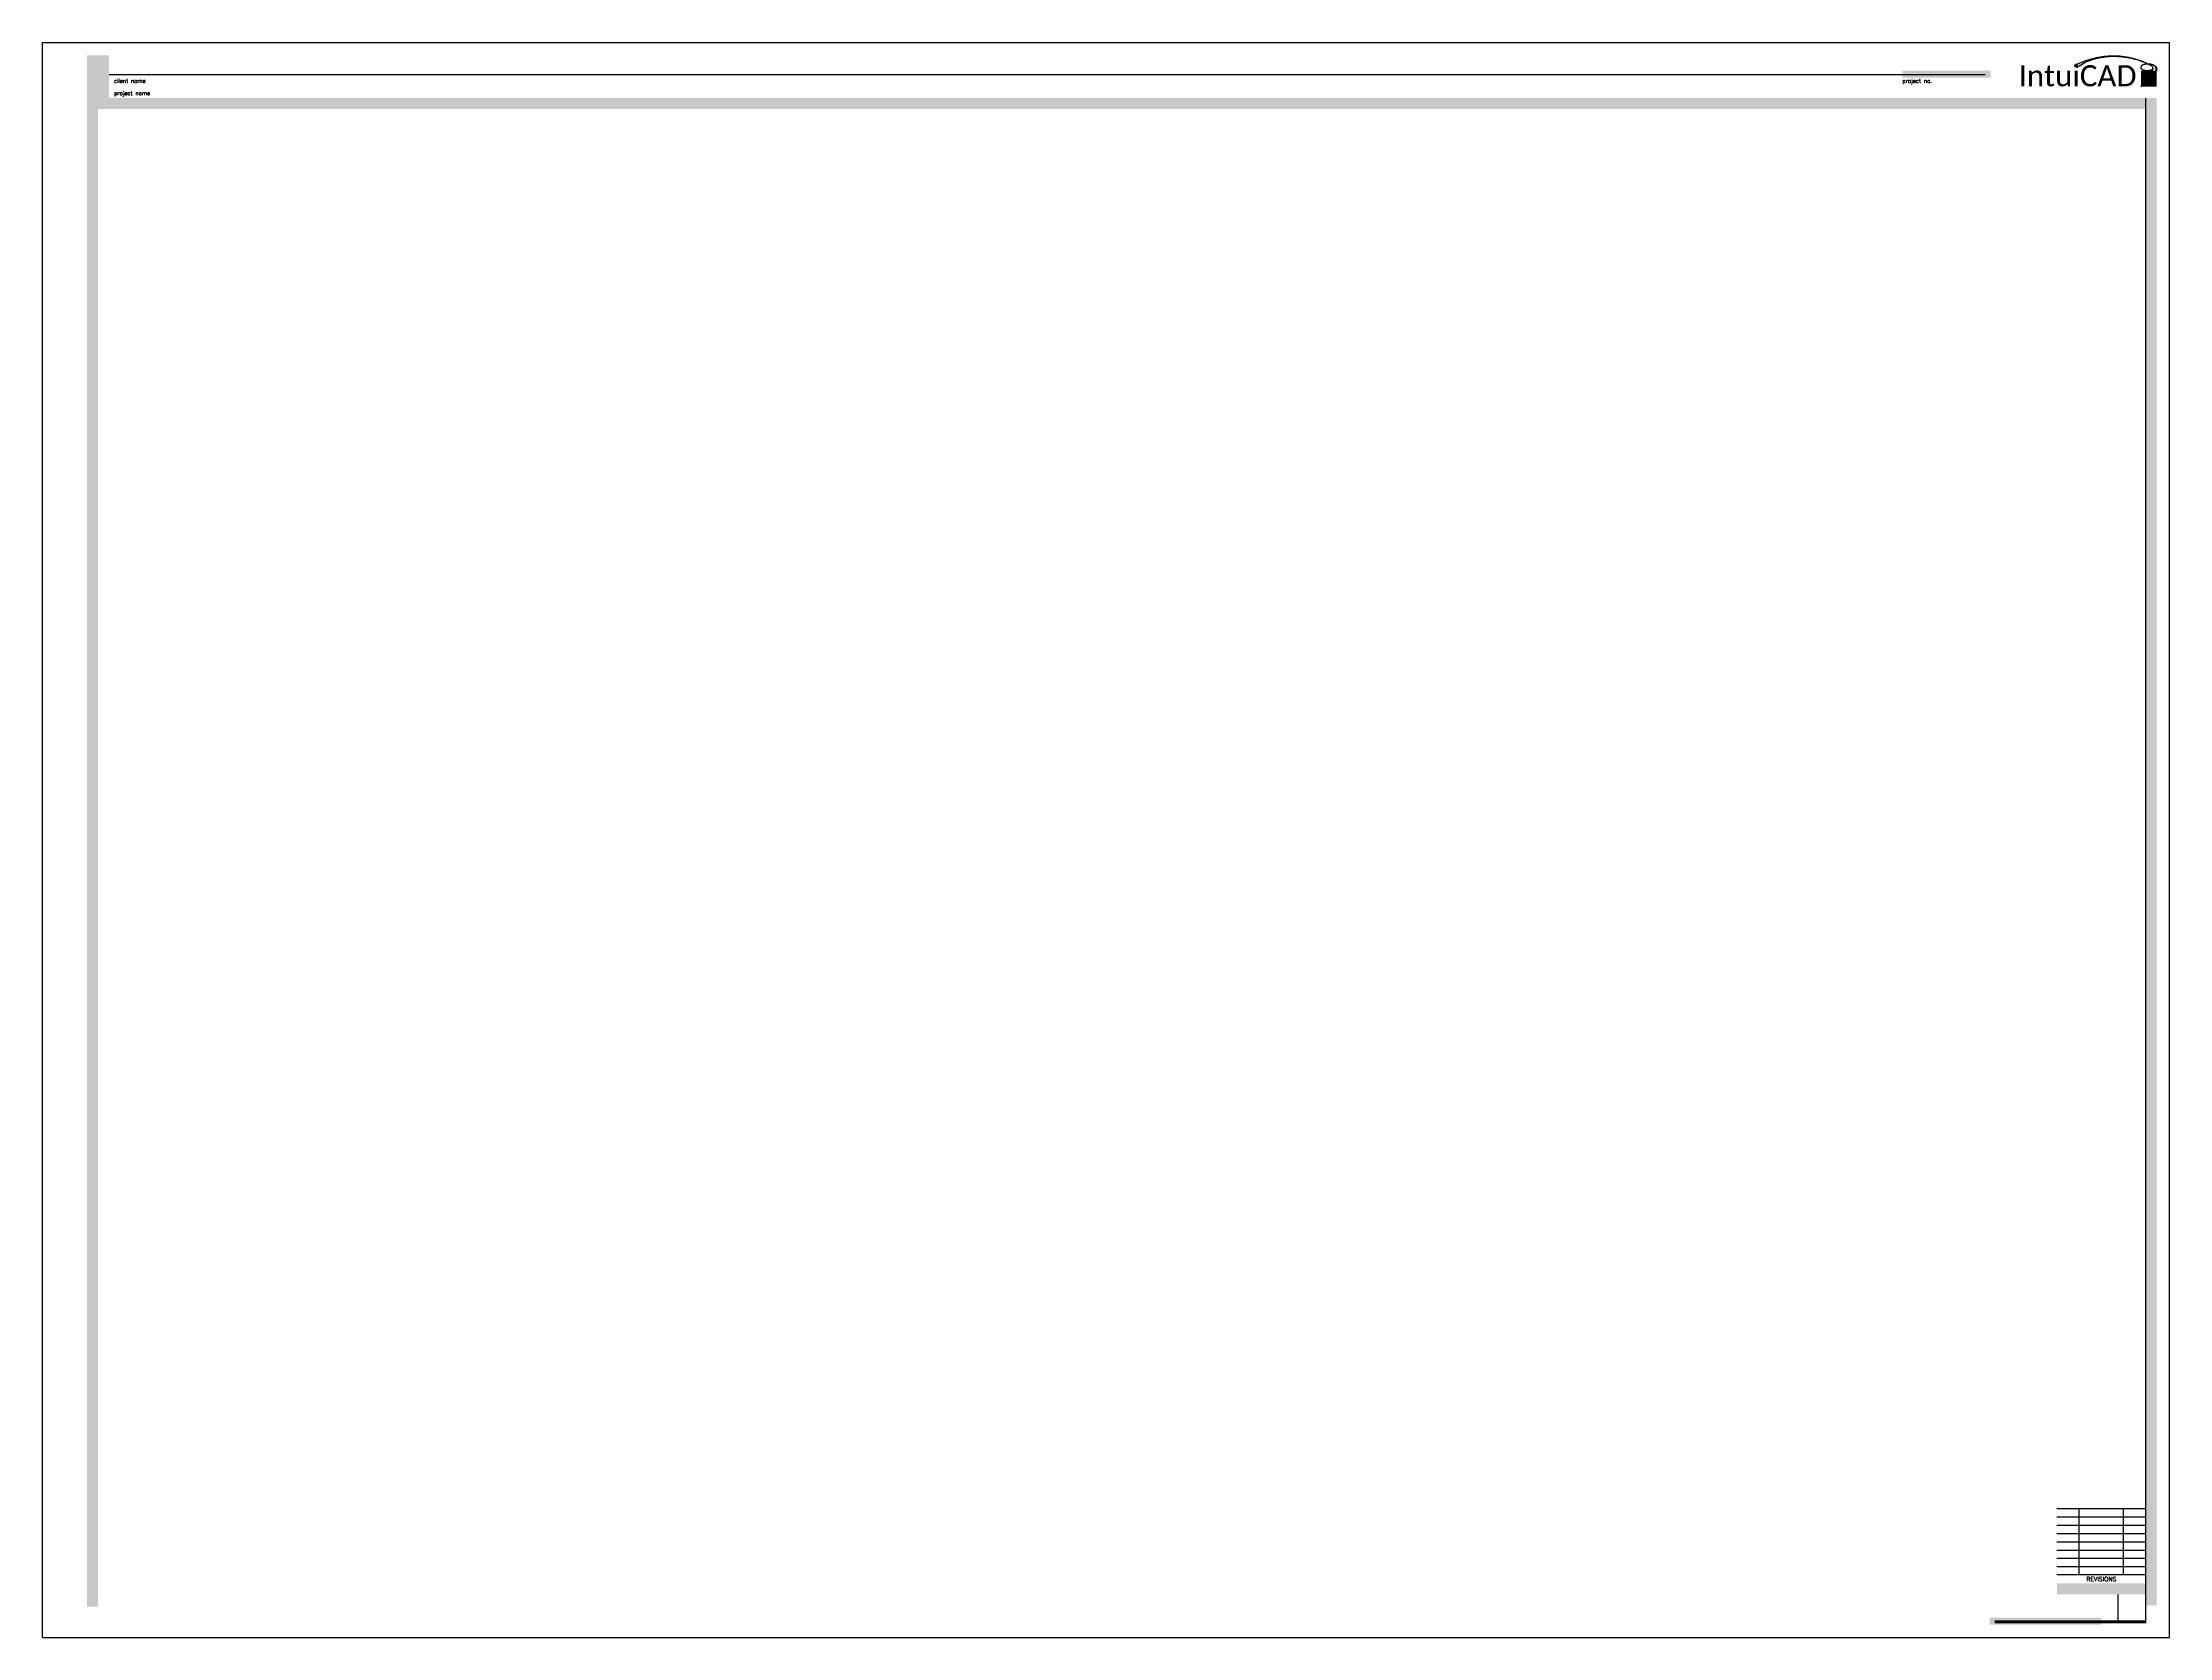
# Model space of a CAD drawing. Header units: inches. Extents: x -0.2 to 47.8, y -0.9 to 35.1.
import ezdxf
from ezdxf.enums import TextEntityAlignment as Align

# ---------------------------------------------------------------- set-up
doc = ezdxf.new("R2010")
doc.units = ezdxf.units.IN
doc.header["$MEASUREMENT"] = 0
doc.styles.add('Calibri', font='CALIBRI.TTF')
doc.styles.get("Standard").update_dxf_attribs({"font": 'SIMPLEX.SHX'})

# ---------------------------------------------------------------- blocks, each defined once
blk = doc.blocks.new('*U1')
for points in [[(-0.09257166991550825, 0.2744592406077828), (-0.07362828717787495, 0.2862810298870979), (-0.05649491183353372, 0.2960435848072454), (-0.04094859119698746, 0.3040780748899046), (-0.0267663725827022, 0.3107156696566769), (-0.0137253033052257, 0.3162875386292381), (-0.001602430678993794, 0.3211248513291993), (0.009808986043091328, 0.3255101506817617), (0.02065083985480787, 0.3295314732261438), (0.03104881181136643, 0.3332282289049919), (0.04112858296830268, 0.33663982766112), (0.05101583438078239, 0.3398056794371946), (0.06083624710429147, 0.3427651941760033), (0.07071550219418887, 0.345557781820248), (0.08077928070563145, 0.3482228523126238), (0.09112726089960133, 0.3507921085357371), (0.1017551098574999, 0.3532664251312108), (0.1126324918667377, 0.3556389696806503), (0.1237290712142799, 0.3579029097655679), (0.1350145121871243, 0.3600514129674366), (0.146458479072432, 0.3620776468678386), (0.1580306361572769, 0.3639747790482799), (0.1697006477287838, 0.3657359770902717), (0.1814430632437311, 0.3673552089278047), (0.1932519728385521, 0.3688296439048235), (0.2051263518191885, 0.3701572517176759), (0.217065175491702, 0.3713360020627627), (0.2290674191621572, 0.3723638646364256), (0.2411320581365849, 0.373238809135084), (0.2532580677211996, 0.3739588052550857), (0.2654444232218586, 0.3745218226928309), (0.2776921801281192, 0.3749254028562259), (0.2900107146632763, 0.3751653739993426), (0.3024114832339287, 0.3752371360877866), (0.3149059422468398, 0.3751360890871656), (0.3275055481085373, 0.3748576329630833), (0.3402217572257685, 0.3743971676811526), (0.3530660260053332, 0.3737500932069686), (0.3660498108537263, 0.3729118095061521), (0.3791760702903036, 0.3718792041726475), (0.3924137712860146, 0.3706551153137347), (0.4057233829239669, 0.3692438686650545), (0.4190653742873548, 0.3676497899622904), (0.4324002144599973, 0.3658772049409968), (0.4456883725249675, 0.3639304393368716), (0.4588903175655658, 0.3618138188855458), (0.47196651866535, 0.3595316693226236), (0.4848884874114893, 0.3570866059214195), (0.4976719054062327, 0.3544744021058488), (0.5103434967559691, 0.351689120837448), (0.5229299855671089, 0.3487248250777473), (0.5354580959458867, 0.3455755777883338), (0.5479545519983505, 0.3422354419307956), (0.560446077831061, 0.338698480466598), (0.5729593975500623, 0.3349587563573984), (0.5855086289713564, 0.3310150156456571), (0.5980574647479281, 0.3268847366980179), (0.6105569912428078, 0.3225900809620406), (0.6229582948187292, 0.3181532098852164), (0.6352124618384632, 0.3135962849151932), (0.6472705786645744, 0.308941467499583), (0.6590837316601369, 0.3042109190858042), (0.6706030071876131, 0.2994268011215668), (0.6817733560018376, 0.2946137280219991), (0.692515186424803, 0.289806126072687), (0.7011975274805923, 0.2857608367724866), (0.7015368407384212, 0.2857692370773943), (0.7017117840701587, 0.2857686693683039), (0.6928283228989472, 0.2900534278244615), (0.6822706051251713, 0.295006434044577), (0.6713452566078014, 0.3000129978666513), (0.6601369402203853, 0.3050414785300806), (0.6486912682448877, 0.3100537112721469), (0.6370440903147442, 0.3150099003295574), (0.6252312560636991, 0.3198702499390551), (0.6132886151256814, 0.3245949643372397), (0.6012520171342316, 0.3291442477609348), (0.5891573117232293, 0.3334783044468228), (0.5770403485264227, 0.3375573386315596), (0.5649248629659614, 0.3413530392189674), (0.5527861336181977, 0.3448830337810076), (0.5405873248479872, 0.3481764345566667), (0.5282916010202535, 0.3512623537849358), (0.5158621264996094, 0.3541699037048529), (0.5032620656511885, 0.3569281965553781), (0.4904545828398265, 0.3595663445755006), (0.477402842430125, 0.3621134600043279), (0.464086367159097, 0.3645896487073657), (0.4505501132517115, 0.3669789910568557), (0.4368553953049342, 0.3692565610514498), (0.4230635279159466, 0.3713974326899274), (0.4092358256816834, 0.3733766799710754), (0.3954336031990305, 0.3751693768936075), (0.3817181750652182, 0.3767505974562964), (0.368150855877302, 0.3780954156578646), (0.3547813079493999, 0.3791853506194149), (0.3416125844656667, 0.3800277019513567), (0.3286360863269807, 0.3806362143864748), (0.3158432144348332, 0.3810246326574998), (0.3032253696902428, 0.3812067014972031), (0.2907739529945604, 0.3811961656383414), (0.2784803652489122, 0.3810067698136699), (0.2663360073544024, 0.3806522587559451), (0.2543289806289516, 0.3801445369167), (0.2424341880564828, 0.3794881476225429), (0.2306232330376027, 0.3786857939188613), (0.2188677189726588, 0.3777401788510293), (0.207139249262292, 0.3766540054644443), (0.1954094273072188, 0.3754299768044635), (0.1836498565077435, 0.3740707959165102), (0.1718321402643556, 0.372579165845929), (0.1599349879976107, 0.3709565835137214), (0.147965533207136, 0.3691997213432217), (0.1359380154122373, 0.3673040456333254), (0.1238666741325468, 0.3652650226830296), (0.1117657488874287, 0.36307811879123), (0.09964947919643763, 0.3607388002568515), (0.08753210457904015, 0.3582425333788652), (0.07542786455463946, 0.3555847844561599), (0.06334281255120688, 0.3527614970293236), (0.05125025763115476, 0.3497705236056783), (0.03911532276516161, 0.3466101939340769), (0.02690313092411023, 0.3432788377634672), (0.0145788050787462, 0.3397747848427377), (0.002107468199909257, 0.3360963649207864), (-0.01054575674162705, 0.3322419077465888), (-0.02341574677497682, 0.3282097430690429), (-0.03658363390940467, 0.3239696805257655), (-0.05031557007451182, 0.3193774493092745), (-0.06492396217977381, 0.3142602585008616), (-0.0807212171347883, 0.3084453171817119), (-0.0980197418490788, 0.3017598344331329), (-0.1171319432321355, 0.2940310193363649), (-0.1383702281936053, 0.2850860809726488), (-0.1620470036429528, 0.2747522284232069), (-0.1367802683126554, 0.2433132808851095), (-0.1135480127319334, 0.2602470474476677)], [(0.7637003142348578, 0.2264638518065469), (0.764654977692052, 0.2291973589035301), (0.7651237747144936, 0.2319941280491689), (0.7651638486975917, 0.2348304144370479), (0.7648323430367486, 0.2376824732607261), (0.7641619986209492, 0.2405361754793063), (0.7630879463134851, 0.2434158551138834), (0.7615209144712268, 0.2463554619510724), (0.7593716314510469, 0.2493889457774952), (0.7591409425319765, 0.2496474815884442), (0.7612681762373309, 0.2465746511124687), (0.7626512146453212, 0.2437946139847567), (0.763468484907147, 0.2411376305381543), (0.7637971272307241, 0.2385802720657804), (0.7636979626640353, 0.2361028622256764), (0.763166535615401, 0.2337007341355664), (0.7621820713332196, 0.2313729732780825), (0.7607237950659026, 0.2291186651358643), (0.7587709320618404, 0.2269368951915336), (0.7563027075694438, 0.2248267489277325), (0.7532983468371218, 0.2227873118270995), (0.7497370751132567, 0.2208176693722468), (0.7456046104213075, 0.2189229684902001), (0.7409126418849176, 0.2171326018854494), (0.7356793514028005, 0.2154820237068922), (0.7299229208736079, 0.2140066881033817), (0.7236615321960419, 0.2127420492238157), (0.7169133672687878, 0.2117235612170552), (0.7096966079905914, 0.2109866782319907), (0.7020294362601122, 0.2105668544174968), (0.6939541334448008, 0.2104947983514238), (0.6856093787872864, 0.2107822363275265), (0.6771579509989928, 0.2114361490685344), (0.6687626287913276, 0.2124635172971816), (0.6605861908757032, 0.2138713217361943), (0.6527914159635141, 0.2156665431082914), (0.6455410827661759, 0.2178561621362265), (0.6389979699951068, 0.2204471595427169), (0.6332973824293276, 0.2234342592672807), (0.6284647291184392, 0.226763158116654), (0.624497945179663, 0.2303672961143333), (0.6212630932593207, 0.2343421529072014), (0.621395239456855, 0.2341064715190448), (0.6244984798019934, 0.2302234645424441), (0.6284656529458351, 0.2265146171604213), (0.6332988494329937, 0.2230395854340124), (0.639000159808175, 0.2198580254242435), (0.6455462054815652, 0.2170201855059677), (0.65281173132581, 0.2145386833092422), (0.6606460130790995, 0.2124167287779466), (0.6688983264796625, 0.2106575318559551), (0.6774179472656333, 0.2092643024871554), (0.6860541511753119, 0.2082402506154066), (0.6946562139467966, 0.2075885861845936), (0.7030734113183864, 0.2073125191385881), (0.7111710565354264, 0.2074106239879603), (0.7188786128719366, 0.207862933510027), (0.7261415811092197, 0.2086448450488003), (0.7329054620284766, 0.2097317559482832), (0.7391157564110015, 0.2110990635524974), (0.744717965037987, 0.2127221652054443), (0.7496575886907212, 0.2145764582511429), (0.7538801281504163, 0.2166373400335928), (0.7573496913006822, 0.2188803508717339), (0.7601048144345831, 0.2212816029842299), (0.7622026409475008, 0.2238173515646356)]]:
    blk.add_hatch(color=7).paths.add_polyline_path(points)
h = blk.add_hatch(color=7)
h.paths.add_polyline_path([(0.8099431024236102, 0.227983837890724), (0.8088810167331416, 0.2343884877429645), (0.8067744723771685, 0.2405055730473942), (0.8037280239735481, 0.2463049120876628), (0.7998462261401348, 0.2517563231474151), (0.7952336334947786, 0.2568296245102988), (0.7899948006553476, 0.2614946344599465), (0.7842342822396856, 0.2657211712800165), (0.7780566328656612, 0.2694790532541453), (0.7715626076608225, 0.2727490535380805), (0.764837763791527, 0.2755557647759208), (0.7579638589338696, 0.277934734483881), (0.7510226507639098, 0.2799215101781589), (0.7440958969576964, 0.2815516393749642), (0.7372653551913243, 0.2828606695905007), (0.7306127831408747, 0.28388414834097), (0.7242199384823765, 0.2846576231425821), (0.718147576602081, 0.2852136228223634), (0.7123724437267144, 0.2855726014506517), (0.706850283793187, 0.2857519944086082), (0.7017117840701604, 0.2857686693683028), (0.7018438542455009, 0.2857049679810058), (0.7066915358550562, 0.2856370881274166), (0.7120981272895947, 0.2853740433967529), (0.7177119722598039, 0.2848983199867745), (0.7235697069277408, 0.2841869670148207), (0.7296881810556793, 0.2832176097410894), (0.736005098806738, 0.2819701779971762), (0.7424383779442311, 0.2804251777575375), (0.7489059362315046, 0.278563114996623), (0.7553256914318555, 0.2763644956888933), (0.7616155613086258, 0.2738098258087949), (0.7676934636251379, 0.270879611330783), (0.773477316144693, 0.2675543582293156), (0.778887139796344, 0.2638211404081636), (0.78385136817192, 0.2596933034884283), (0.7883005380289402, 0.2551907610205302), (0.7921651861249576, 0.2503334265548949), (0.7953758492174955, 0.2451412136419446), (0.7978630640641012, 0.239634035832097), (0.7995573674223061, 0.2338318066757805), (0.8003892960496454, 0.2277544397234152), (0.8003195851537287, 0.2214293399133487), (0.7994297637424485, 0.2149138777356503), (0.7978315592737705, 0.2082729150683196), (0.7970675288558519, 0.2059400887983065), (0.80637143213231, 0.2059400887983063), (0.8069596924357311, 0.207527668932159), (0.80885423670322, 0.214486304955344), (0.8098984945015452, 0.2213285219004253)])
h.paths.add_polyline_path([(0.8043642251061868, 0.2005230957075508), (0.80637143213231, 0.2059400887983065), (0.7970675288558523, 0.2059400887983065), (0.7956366992056615, 0.201571313789356), (0.7929569109960842, 0.1948739357767555), (0.7899039221030143, 0.1882456429085206), (0.7865894599844104, 0.1817512970626505), (0.7831252520982243, 0.1754557601171303), (0.7796035922293864, 0.1694088460218166), (0.7760390394705255, 0.163600177014033), (0.7724267192412692, 0.1580043274029979), (0.7687617569611512, 0.1525958714978231), (0.7650392780498084, 0.1473493836077377), (0.7612544079268414, 0.1422394380419365), (0.7574022720118269, 0.1372406091095799), (0.7534779957243197, 0.1323274711198363), (0.7494703367068808, 0.1274726532020116), (0.7453425814936573, 0.1226410037658141), (0.7410516488417228, 0.1177954260410541), (0.736554457508178, 0.112898823257565), (0.731807926250093, 0.1079140986451512), (0.726768973824565, 0.1028041554336476), (0.721394518988686, 0.09753189685286734), (0.7156414804994734, 0.09206022613258402), (0.7094046563550328, 0.08631646774851642), (0.7023303615171331, 0.08008563115966516), (0.6940027901885034, 0.07311714707088046), (0.6840061365719144, 0.06516044618704009), (0.6719245948701006, 0.05596495921300182), (0.6573423592858002, 0.04528011685362465), (0.6398436240217468, 0.03285534981376803), (0.6190125832807226, 0.01844008879830761), (0.640546081738811, 0.03233937682274279), (0.6585072167921561, 0.04433782158417243), (0.6733627622549562, 0.05467605773565221), (0.6855794919414097, 0.06359471993025134), (0.695624179665726, 0.07133444282103651), (0.7039635992421279, 0.07813586106108628), (0.7110645244847703, 0.0842396093034341), (0.7173937292078986, 0.08988632220117387), (0.7233435361766319, 0.09528229562912793), (0.729008463959688, 0.1004964703490836), (0.7344085800766732, 0.1055634483445482), (0.7395639520472393, 0.1105178315990729), (0.74449464739104, 0.1153942220962143), (0.7492207336276745, 0.1202272218194924), (0.7537622782768044, 0.1250514327524441), (0.758139348858018, 0.1299014568786008), (0.7623726328986226, 0.1348112553718892), (0.76648529795615, 0.1398122261675365), (0.770501131595856, 0.1449351263912582), (0.7744439213829711, 0.1502107131686874), (0.7783374548826508, 0.1556697436254508), (0.7822055196601442, 0.1613429748872153), (0.786071903280659, 0.1672611640796122), (0.7899603933093912, 0.1734550683283016), (0.7938659188161782, 0.1799385715918895), (0.7976679748893091, 0.1866580651607326), (0.8012171981216777, 0.193543067158183)])
at = {"color": 7}
blk.add_line((-0.1367802683126559, 0.2433132808851095), (-0.1620470036429532, 0.274752228423206), dxfattribs=at)
for points in [[(0.6190125832807195, 0.0184400887983065), (0.6405460817388132, 0.03233937682274679), (0.6585072167921565, 0.04433782158417321), (0.673362762254954, 0.05467605773565265), (0.6855794919414097, 0.06359471993025223), (0.6956241796657286, 0.07133444282103851), (0.7039635992421168, 0.07813586106107873), (0.7110645244847774, 0.08423960930343966), (0.7173937292079159, 0.08988632220118764), (0.7233435361766422, 0.09528229562913548), (0.7290084639596844, 0.1004964703490752), (0.7344085800766759, 0.1055634483445431), (0.7395639520472496, 0.1105178315990771), (0.7444946473910391, 0.1153942220962134), (0.7492207336276776, 0.1202272218194897), (0.7537622782767986, 0.1250514327524428), (0.758139348858034, 0.1299014568786097), (0.762372632898615, 0.1348112553718792), (0.7664852979561557, 0.1398122261675485), (0.770501131595868, 0.1449351263912668), (0.7744439213829627, 0.1502107131686825), (0.7783374548826508, 0.1556697436254448), (0.7822055196601442, 0.1613429748872026), (0.7860719032806532, 0.1672611640796051), (0.7899603933093903, 0.1734550683283007), (0.7938659188161808, 0.1799385715918851), (0.79766797488931, 0.1866580651607375), (0.8012171981216786, 0.1935430671581837), (0.8043642251061859, 0.2005230957075497), (0.8069596924357328, 0.207527668932161), (0.8088542367032191, 0.2144863049553438), (0.8098984945015447, 0.2213285219004237), (0.8099431024236107, 0.2279838378907264), (0.808881016733142, 0.2343884877429641), (0.8067744723771689, 0.2405055730473953), (0.8037280239735473, 0.2463049120876646), (0.7998462261401326, 0.2517563231474169), (0.7952336334947804, 0.2568296245102968), (0.7899948006553471, 0.2614946344599487), (0.7842342822396878, 0.265721171280018), (0.7780566328656581, 0.2694790532541489), (0.7715626076608167, 0.2727490535380799), (0.7648377637915301, 0.2755557647759221), (0.7579638589338692, 0.2779347344838805), (0.7510226507639032, 0.2799215101781598), (0.7440958969577013, 0.2815516393749646), (0.7372653551913336, 0.2828606695905), (0.7306127831408699, 0.2838841483409709), (0.7242199384823801, 0.2846576231425817), (0.7181475766020725, 0.2852136228223634), (0.7123724437267113, 0.2855726014506517), (0.7068502837931981, 0.285751994408608), (0.7015368407384367, 0.2857692370773937), (0.6963878584993296, 0.2856417648381708), (0.6913590810127795, 0.2853870130721006), (0.6864062522156887, 0.2850224171603448), (0.6814851160449603, 0.2845654124840649), (0.6765611315338275, 0.2840252227818367), (0.6716386181008446, 0.2833782252218928), (0.6667316102608983, 0.2825925853298796), (0.6618541425288736, 0.2816364686314443), (0.6570202494196554, 0.2804780406522334), (0.6522439654481308, 0.2790854669178933), (0.6475393251291842, 0.277426912954071), (0.642920362977701, 0.2754705442864132), (0.6384144779101099, 0.273194114029367), (0.6341025264490044, 0.2706137256525822), (0.6300787295185214, 0.2677550702145093), (0.6264373080427973, 0.2646438387735979), (0.6232724829459687, 0.2613057223882989), (0.6206784751521722, 0.2577664121170617), (0.6187495055855444, 0.2540515990183374), (0.6175797951702214, 0.2501869741505758), (0.6172482097670923, 0.2462038894059908), (0.6177721949840552, 0.2421563400118523), (0.6191538413657597, 0.2381039820291928), (0.6213952394568555, 0.234106471519046), (0.6244984798019938, 0.2302234645424448), (0.6284656529458245, 0.2265146171604229), (0.6332988494329964, 0.2230395854340128), (0.6390001598081613, 0.2198580254242481), (0.6455462054815603, 0.217020185505969), (0.6528117313258043, 0.2145386833092442), (0.6606460130790969, 0.2124167287779499), (0.6688983264796403, 0.2106575318559616), (0.6774179472656378, 0.2092643024871557), (0.6860541511752923, 0.2082402506154075), (0.6946562139468068, 0.2075885861845932), (0.7030734113183837, 0.2073125191385887), (0.7111710565353998, 0.2074106239879592), (0.7188786128719254, 0.207862933510025), (0.7261415811092041, 0.2086448450487968), (0.7329054620284788, 0.2097317559482843), (0.7391157564109939, 0.2110990635524976), (0.7447179650379924, 0.212722165205447), (0.7496575886907185, 0.214576458251142), (0.7538801281504154, 0.216637340033593), (0.7573496913006875, 0.2188803508717381), (0.7601048144345804, 0.2212816029842268), (0.7622026409475012, 0.2238173515646369), (0.7637003142348561, 0.2264638518065463), (0.7646549776920516, 0.2291973589035323), (0.7651237747144949, 0.2319941280491731), (0.7651638486975917, 0.2348304144370461), (0.7648323430367491, 0.2376824732607292), (0.7641619986209506, 0.2405361754793061), (0.7630879463134873, 0.2434158551138845), (0.7615209144712282, 0.2463554619510777), (0.759371631451042, 0.2493889457774998), (0.7565508256097969, 0.2525502563797641), (0.7529692253043617, 0.2558733435444842), (0.7485375588916053, 0.2593921570582738), (0.7431665547283958, 0.2631406467077466), (0.7367975573656974, 0.2671421023550729), (0.7294943761308598, 0.2713771741646478), (0.721351436545327, 0.275815852376424), (0.7124631641305427, 0.2804281272303539), (0.7029239844079523, 0.2851839889663894), (0.692828322899001, 0.2900534278244831), (0.6822706051251318, 0.2950064340445868), (0.6713452566077894, 0.3000129978666533), (0.6601369402204683, 0.3050414785300941), (0.648691268244857, 0.3100537112721613), (0.6370440903146927, 0.3150099003295661), (0.6252312560637133, 0.3198702499390205), (0.6132886151256566, 0.3245949643372354), (0.60125201713426, 0.329144247760923), (0.5891573117232612, 0.3334783044467944), (0.5770403485263987, 0.3375573386315611), (0.5649248629659273, 0.3413530392189836), (0.5527861336181742, 0.3448830337810178), (0.5405873248479841, 0.3481764345566678), (0.5282916010202025, 0.3512623537849386), (0.5158621264996733, 0.3541699037048343), (0.5032620656512422, 0.3569281965553597), (0.4904545828397536, 0.3595663445755191), (0.477402842430053, 0.3621134600043174), (0.464086367159014, 0.3645896487073832), (0.4505501132516293, 0.3669789910568422), (0.4368553953049205, 0.3692565610514447), (0.4230635279159097, 0.3713974326899405), (0.4092358256816185, 0.37337667997108), (0.3954336031990687, 0.3751693768936133), (0.3817181750652822, 0.3767505974562904), (0.3681508558772811, 0.3780954156578611), (0.3547813079494505, 0.3791853506194105), (0.3416125844656316, 0.3800277019513618), (0.3286360863270287, 0.3806362143864723), (0.315843214434847, 0.3810246326575006), (0.3032253696902908, 0.3812067014972043), (0.2907739529945644, 0.3811961656383411), (0.2784803652488735, 0.3810067698136688), (0.2663360073544224, 0.3806522587559453), (0.2543289806289707, 0.3801445369166998), (0.2424341880565001, 0.3794881476225436), (0.2306232330375485, 0.3786857939188599), (0.2188677189726521, 0.3777401788510322), (0.2071392492623488, 0.3766540054644427), (0.1954094273071753, 0.3754299768044751), (0.1836498565076684, 0.3740707959165119), (0.1718321402643656, 0.3725791658459363), (0.1599349879976258, 0.3709565835137225), (0.1479655332070963, 0.3691997213432121), (0.1359380154122455, 0.3673040456333376), (0.1238666741325426, 0.3652650226830321), (0.1117657488874569, 0.3630781187912275), (0.09964947919645717, 0.360738800256857), (0.08753210457901195, 0.3582425333788537), (0.07542786455459083, 0.3555847844561497), (0.06334281255121821, 0.3527614970293418), (0.05125025763114388, 0.3497705236056812), (0.03911532276517293, 0.3466101939340827), (0.0269031309241109, 0.3432788377634612), (0.01457880507876308, 0.3397747848427322), (0.002107468199934792, 0.3360963649208102), (-0.01054575674156866, 0.3322419077466101), (-0.02341574677494196, 0.3282097430690472), (-0.03658363390943886, 0.3239696805257586), (-0.05031557007455045, 0.319377449309272), (-0.06492396217982732, 0.3142602585008381), (-0.08072121713481983, 0.3084453171817063), (-0.09801974184907813, 0.3017598344331269), (-0.1171319432321533, 0.2940310193363505), (-0.1383702281935949, 0.2850860809726268), (-0.1620470036429539, 0.274752228423206)], [(0.6190125832807195, 0.0184400887983065), (0.639843624021757, 0.03285534981377103), (0.6573423592857989, 0.04528011685362321), (0.6719245948701001, 0.05596495921300071), (0.684006136571918, 0.0651604461870412), (0.6940027901885087, 0.07311714707088246), (0.7023303615171282, 0.08008563115966205), (0.7094046563550328, 0.08631646774851776), (0.7156414804994774, 0.09206022613258735), (0.7213945189886638, 0.09753189685284913), (0.726768973824565, 0.102804155433645), (0.731807926250097, 0.1079140986451566), (0.7365544575081776, 0.1128988232575663), (0.7410516488417228, 0.1177954260410565), (0.7453425814936502, 0.1226410037658092), (0.7494703367068763, 0.1274726532020065), (0.7534779957243184, 0.132327471119831), (0.7574022720118082, 0.1372406091095704), (0.7612544079268387, 0.1422394380419369), (0.7650392780498178, 0.1473493836077486), (0.7687617569611535, 0.1525958714978237), (0.7724267192412541, 0.1580043274029796), (0.7760390394705278, 0.163600177014035), (0.7796035922293824, 0.1694088460218075), (0.7831252520982256, 0.1754557601171152), (0.7865894599844033, 0.18175129706264), (0.7899039221030125, 0.1882456429085206), (0.7929569109960873, 0.1948739357767593), (0.7956366992056619, 0.2015713137893587), (0.7978315592737709, 0.2082729150683211), (0.799429763742448, 0.214913877735649), (0.8003195851537283, 0.2214293399133449), (0.8003892960496454, 0.2277544397234113), (0.7995573674223057, 0.2338318066757796), (0.7978630640641008, 0.2396340358320985), (0.7953758492174955, 0.2451412136419451), (0.7921651861249531, 0.2503334265548975), (0.7883005380289384, 0.2551907610205328), (0.7838513681719143, 0.259693303488429), (0.7788871397963458, 0.2638211404081632), (0.7734773161446961, 0.2675543582293129), (0.7676934636251317, 0.2708796113307843), (0.7616155613086267, 0.2738098258087955), (0.7553256914318581, 0.2763644956888935), (0.7489059362315019, 0.278563114996625), (0.7424383779442351, 0.2804251777575368), (0.736005098806734, 0.2819701779971757), (0.7296881810556753, 0.2832176097410883), (0.7235697069277359, 0.2841869670148216), (0.7177119722598008, 0.2848983199867743), (0.7120981272895955, 0.2853740433967529), (0.7066915358550526, 0.2856370881274166), (0.7014555617941066, 0.2857104050614236), (0.6963535689446904, 0.2856169450814334), (0.6913489211447384, 0.2853796590701043), (0.6864049822321837, 0.2850214979100951), (0.6814851160449603, 0.2845654124840649), (0.6765611315338275, 0.2840252227818367), (0.6716386181008446, 0.2833782252218928), (0.6667316102608983, 0.2825925853298796), (0.6618541425288736, 0.2816364686314443), (0.6570202494196554, 0.2804780406522334), (0.6522439654481308, 0.2790854669178933), (0.6475393251291842, 0.277426912954071), (0.642920362977701, 0.2754705442864132), (0.6384144779101099, 0.273194114029367), (0.6341025264490044, 0.2706137256525822), (0.6300787295185214, 0.2677550702145093), (0.6264373080427973, 0.2646438387735979), (0.6232724829459687, 0.2613057223882989), (0.6206784751521722, 0.2577664121170617), (0.6187495055855444, 0.2540515990183374), (0.6175797951702214, 0.2501869741505758), (0.6172482054901135, 0.246205040058566), (0.6177721607682259, 0.2421655452324531), (0.6191537258873364, 0.2381350496487211), (0.6213949657302226, 0.2341801132838541), (0.6244979451796638, 0.2303672961143359), (0.6284647291184374, 0.2267631581166503), (0.6332973824293219, 0.2234342592672816), (0.6389979699950962, 0.2204471595427133), (0.6455410827661728, 0.2178561621362276), (0.6527914159635092, 0.2156665431082965), (0.6605861908756957, 0.2138713217361905), (0.6687626287913245, 0.21246351729718), (0.6771579509989879, 0.2114361490685353), (0.6856093787872767, 0.2107822363275262), (0.6939541334447826, 0.2104947983514232), (0.7020294362600975, 0.2105668544174966), (0.7096966079905994, 0.210986678231992), (0.7169133672688105, 0.2117235612170563), (0.7236615321960392, 0.2127420492238121), (0.7299229208735941, 0.2140066881033815), (0.7356793514027845, 0.2154820237068873), (0.740912641884918, 0.2171326018854518), (0.7456046104213035, 0.218922968490197), (0.7497370751132505, 0.2208176693722457), (0.7532983468371147, 0.2227873118270944), (0.7563027075694461, 0.2248267489277358), (0.7587709320618422, 0.2269368951915365), (0.7607237950659013, 0.2291186651358641), (0.7621820713332214, 0.2313729732780847), (0.7631665356153997, 0.2337007341355657), (0.7636979626640349, 0.236102862225674), (0.7637971272307237, 0.2385802720657761), (0.7634684849071484, 0.2411376305381558), (0.7626512146453203, 0.2437946139847635), (0.7612681762373349, 0.2465746511124662), (0.7592422294752886, 0.2495011706281305), (0.7564962341512756, 0.252597601238624), (0.7529530500573923, 0.255887371650813), (0.7485355369857337, 0.259393910571565), (0.7431665547283958, 0.2631406467077466), (0.736796107659799, 0.2671409574395549), (0.72948277848367, 0.2713680148405062), (0.7213122944860603, 0.2757849396574461), (0.7123703829530218, 0.2803548526372206), (0.7027427711706072, 0.2850408745266761), (0.6925151864248683, 0.2898061260726583), (0.6817733560018563, 0.2946137280220136), (0.6706030071876233, 0.2994268011215875), (0.6590837316600858, 0.3042109190858233), (0.6472705786646117, 0.3089414674995539), (0.6352124618384339, 0.3135962849152085), (0.6229582948187861, 0.3181532098852173), (0.6105569912428997, 0.3225900809620095), (0.5980574647480085, 0.3268847366980152), (0.5855086289713439, 0.3310150156456639), (0.57295939755014, 0.3349587563573853), (0.5604460778310428, 0.3386984804666116), (0.5479545519983599, 0.3422354419307851), (0.5354580959458125, 0.3455755777883509), (0.5229299855671222, 0.3487248250777533), (0.5103434967560104, 0.3516891208374375), (0.4976719054061981, 0.3544744021058486), (0.484888487411408, 0.3570866059214306), (0.4719665186653602, 0.3595316693226289), (0.458890317565596, 0.3618138188855413), (0.445688372524932, 0.3639304393368781), (0.4324002144600049, 0.3658772049410022), (0.4190653742874494, 0.3676497899622775), (0.405723382923903, 0.369243868665067), (0.392413771286, 0.3706551153137341), (0.3791760702903778, 0.371879204172642), (0.3660498108536713, 0.3729118095061543), (0.353066026005299, 0.3737500932069724), (0.3402217572258089, 0.3743971676811515), (0.3275055481085293, 0.3748576329630848), (0.3149059422467905, 0.3751360890871658), (0.3024114832339212, 0.3752371360877877), (0.2900107146632506, 0.3751653739993437), (0.2776921801281086, 0.3749254028562274), (0.2654444232218248, 0.374521822692832), (0.2532580677211632, 0.3739588052550886), (0.2411320581366289, 0.3732388091350807), (0.2290674191621626, 0.3723638646364293), (0.2170651754917038, 0.3713360020627559), (0.2051263518191929, 0.370157251717681), (0.1932519728385701, 0.3688296439048264), (0.1814430632437757, 0.3673552089278127), (0.1697006477287498, 0.3657359770902615), (0.1580306361572622, 0.3639747790482695), (0.1464584790723996, 0.3620776468678368), (0.1350145121870786, 0.3600514129674393), (0.1237290712142157, 0.3579029097655526), (0.1126324918667275, 0.3556389696806526), (0.1017551098575301, 0.353266425131215), (0.09112726089954049, 0.350792108535716), (0.08077928070567453, 0.3482228523126309), (0.0707155021941378, 0.3455577818202353), (0.06083624710429014, 0.3427651941760013), (0.05101583438078039, 0.3398056794372006), (0.04112858296825739, 0.3366398276611058), (0.03104881181136954, 0.3332282289049879), (0.02065083985476546, 0.3295314732261192), (0.009808986043094658, 0.325510150681771), (-0.001602430678994904, 0.3211248513292155), (-0.01372530330521349, 0.3162875386292388), (-0.02676637258270598, 0.3107156696566824), (-0.0409485911969768, 0.3040780748899024), (-0.05649491183353017, 0.2960435848072549), (-0.07362828717787073, 0.2862810298870959), (-0.09257166991550225, 0.2744592406077813), (-0.1135480127319292, 0.260247047447667), (-0.1367802683126563, 0.2433132808851093)]]:
    blk.add_lwpolyline(points, dxfattribs=at)
at = {"color": 1}
blk.add_solid([(0.6190125832807195, 0.0184400887983065), (0.6190125832807195, 0.2059400887983065), (0.8065125832807195, 0.0184400887983065), (0.8065125832807195, 0.2059400887983065)], dxfattribs=at)
at = {"color": 7, "style": 'Calibri'}
blk.add_text('IntuiCAD', height=0.25, dxfattribs=at).set_placement((-0.1333912628731267, 0.02209393495215273), align=Align.CENTER)

msp = doc.modelspace()

# ---------------------------------------------------------------- linework, layer by layer
for p, q in [((45.25947237715177, 1.966163503251727), (47.25947999334814, 1.966163503251727)), ((45.75946476098262, 0.4661635032517271), (45.75945693667451, 1.966166111310164)), ((46.75948760951729, 0.4661635032517271), (46.75949543382539, 1.966166111310164)), ((45.25947237715177, 1.778663503251727), (47.25947999334814, 1.778663503251727)), ((45.25947237715177, 1.591163503251727), (47.25947999334814, 1.591163503251727)), ((45.25947237715177, 1.403663503251727), (47.25947999334814, 1.403663503251727)), ((45.25947237715177, 1.216163503251727), (47.25947999334814, 1.216163503251727)), ((45.25947237715177, 1.028663503251727), (47.25947999334814, 1.028663503251727)), ((45.25947237715177, 0.8411635032517271), (47.25947999334814, 0.8411635032517271)), ((45.25947237715177, 0.6536635032517271), (47.25947999334814, 0.6536635032517271)), ((47.25947999334814, 0.4661635032517271), (45.25947237715177, 0.4661635032517271))]:
    msp.add_line(p, q)
at = {"const_width": 0.03125}
for points in [[(43.64639941076982, 34.32945060486181), (1.298023970416992, 34.32945060486168)], [(46.63447999334814, 0.02896301361040687), (46.63447999334814, -0.5916674418740595)]]:
    msp.add_lwpolyline(points, dxfattribs=at)
msp.add_lwpolyline([(43.85334958618562, -0.5916452144228554, 0.0625, 0.0625, 0), (47.25947999334814, -0.5916748510244585, 0.03125, 0.03125, 0), (47.25948075413445, 33.80397054106461, 0.03125, 0.03125, 0)], format="xyseb")
at = {"color": 1}
for points in [[(0.7979818814480382, 34.76692060486168), (1.297981881448038, 34.76692060486168), (0.7979818814480382, 33.80397054106448), (1.297981881448038, 33.80397053451471)], [(41.77139941076982, 34.42319060486181), (41.77139941076982, 34.26347060486182), (43.76027941076982, 34.42319060486181), (43.76027941076982, 34.26347060486182)], [(0.7979818814480382, 33.80397054106448), (0.7979811206617242, -0.2522048717539758), (1.049042371657194, 33.8039705377757), (1.049041623485081, -0.2522048717539758)], [(47.51029941076982, 33.80397054106461), (47.5102986499835, -0.2174748717538482), (47.25923892056066, 33.80397053777583), (47.25923814716015, -0.2174748717538482)], [(46.25947999334814, -0.4979348510244546), (46.25947999334814, -0.6576548510244546), (43.73946958618561, -0.4979348510244546), (43.73946958618561, -0.6576548510244546)]]:
    msp.add_solid(points, dxfattribs=at)
for points in [[(1.048800542900125, 33.80427002899199), (1.048800542900125, 33.55427002899199), (47.25948075413445, 33.80397054106461), (47.25948075413445, 33.55397054106461)], [(45.25947999334814, 0.2792625015378742), (45.25947999334814, 0.02926250153787424), (47.25947999334814, 0.2789630136104069), (47.25947999334814, 0.02896301361040687)]]:
    msp.add_solid(points)
at = {"layer": 'Defpoints'}
for p, q in [((-0.2020181185519618, -0.9452177884081578), (-0.2020181185519618, 35.0549605870025)), ((-0.2018083688687753, 35.05478221159185), (47.79819163113105, 35.05478221159198)), ((47.79798188144786, -0.9452177884080264), (47.79798188144786, 35.05496058700263)), ((-0.2020181185519618, -0.9452177884081578), (47.79798188144786, -0.9452177884080264))]:
    msp.add_line(p, q, dxfattribs=at)

# ---------------------------------------------------------------- block references
at = {"xscale": 1.9, "yscale": 1.9, "zscale": 1.9}
msp.add_blockref('*U1', (45.97792550253644, 34.02546534842664), dxfattribs=at)

# ---------------------------------------------------------------- texts
for s, p in [('client name', (1.41186188144804, 34.23222060486168)), ('project no.', (41.77139941076982, 34.23222060486182))]:
    msp.add_text(s, height=0.09).set_placement(p, align=Align.TOP_LEFT)
msp.add_text('project name', height=0.09).set_placement((1.41186188144804, 33.8664705420841))
msp.add_text('REVISIONS', height=0.1).set_placement((46.25954717166452, 0.372713003550859), align=Align.MIDDLE)

doc.saveas('drawing.dxf')
